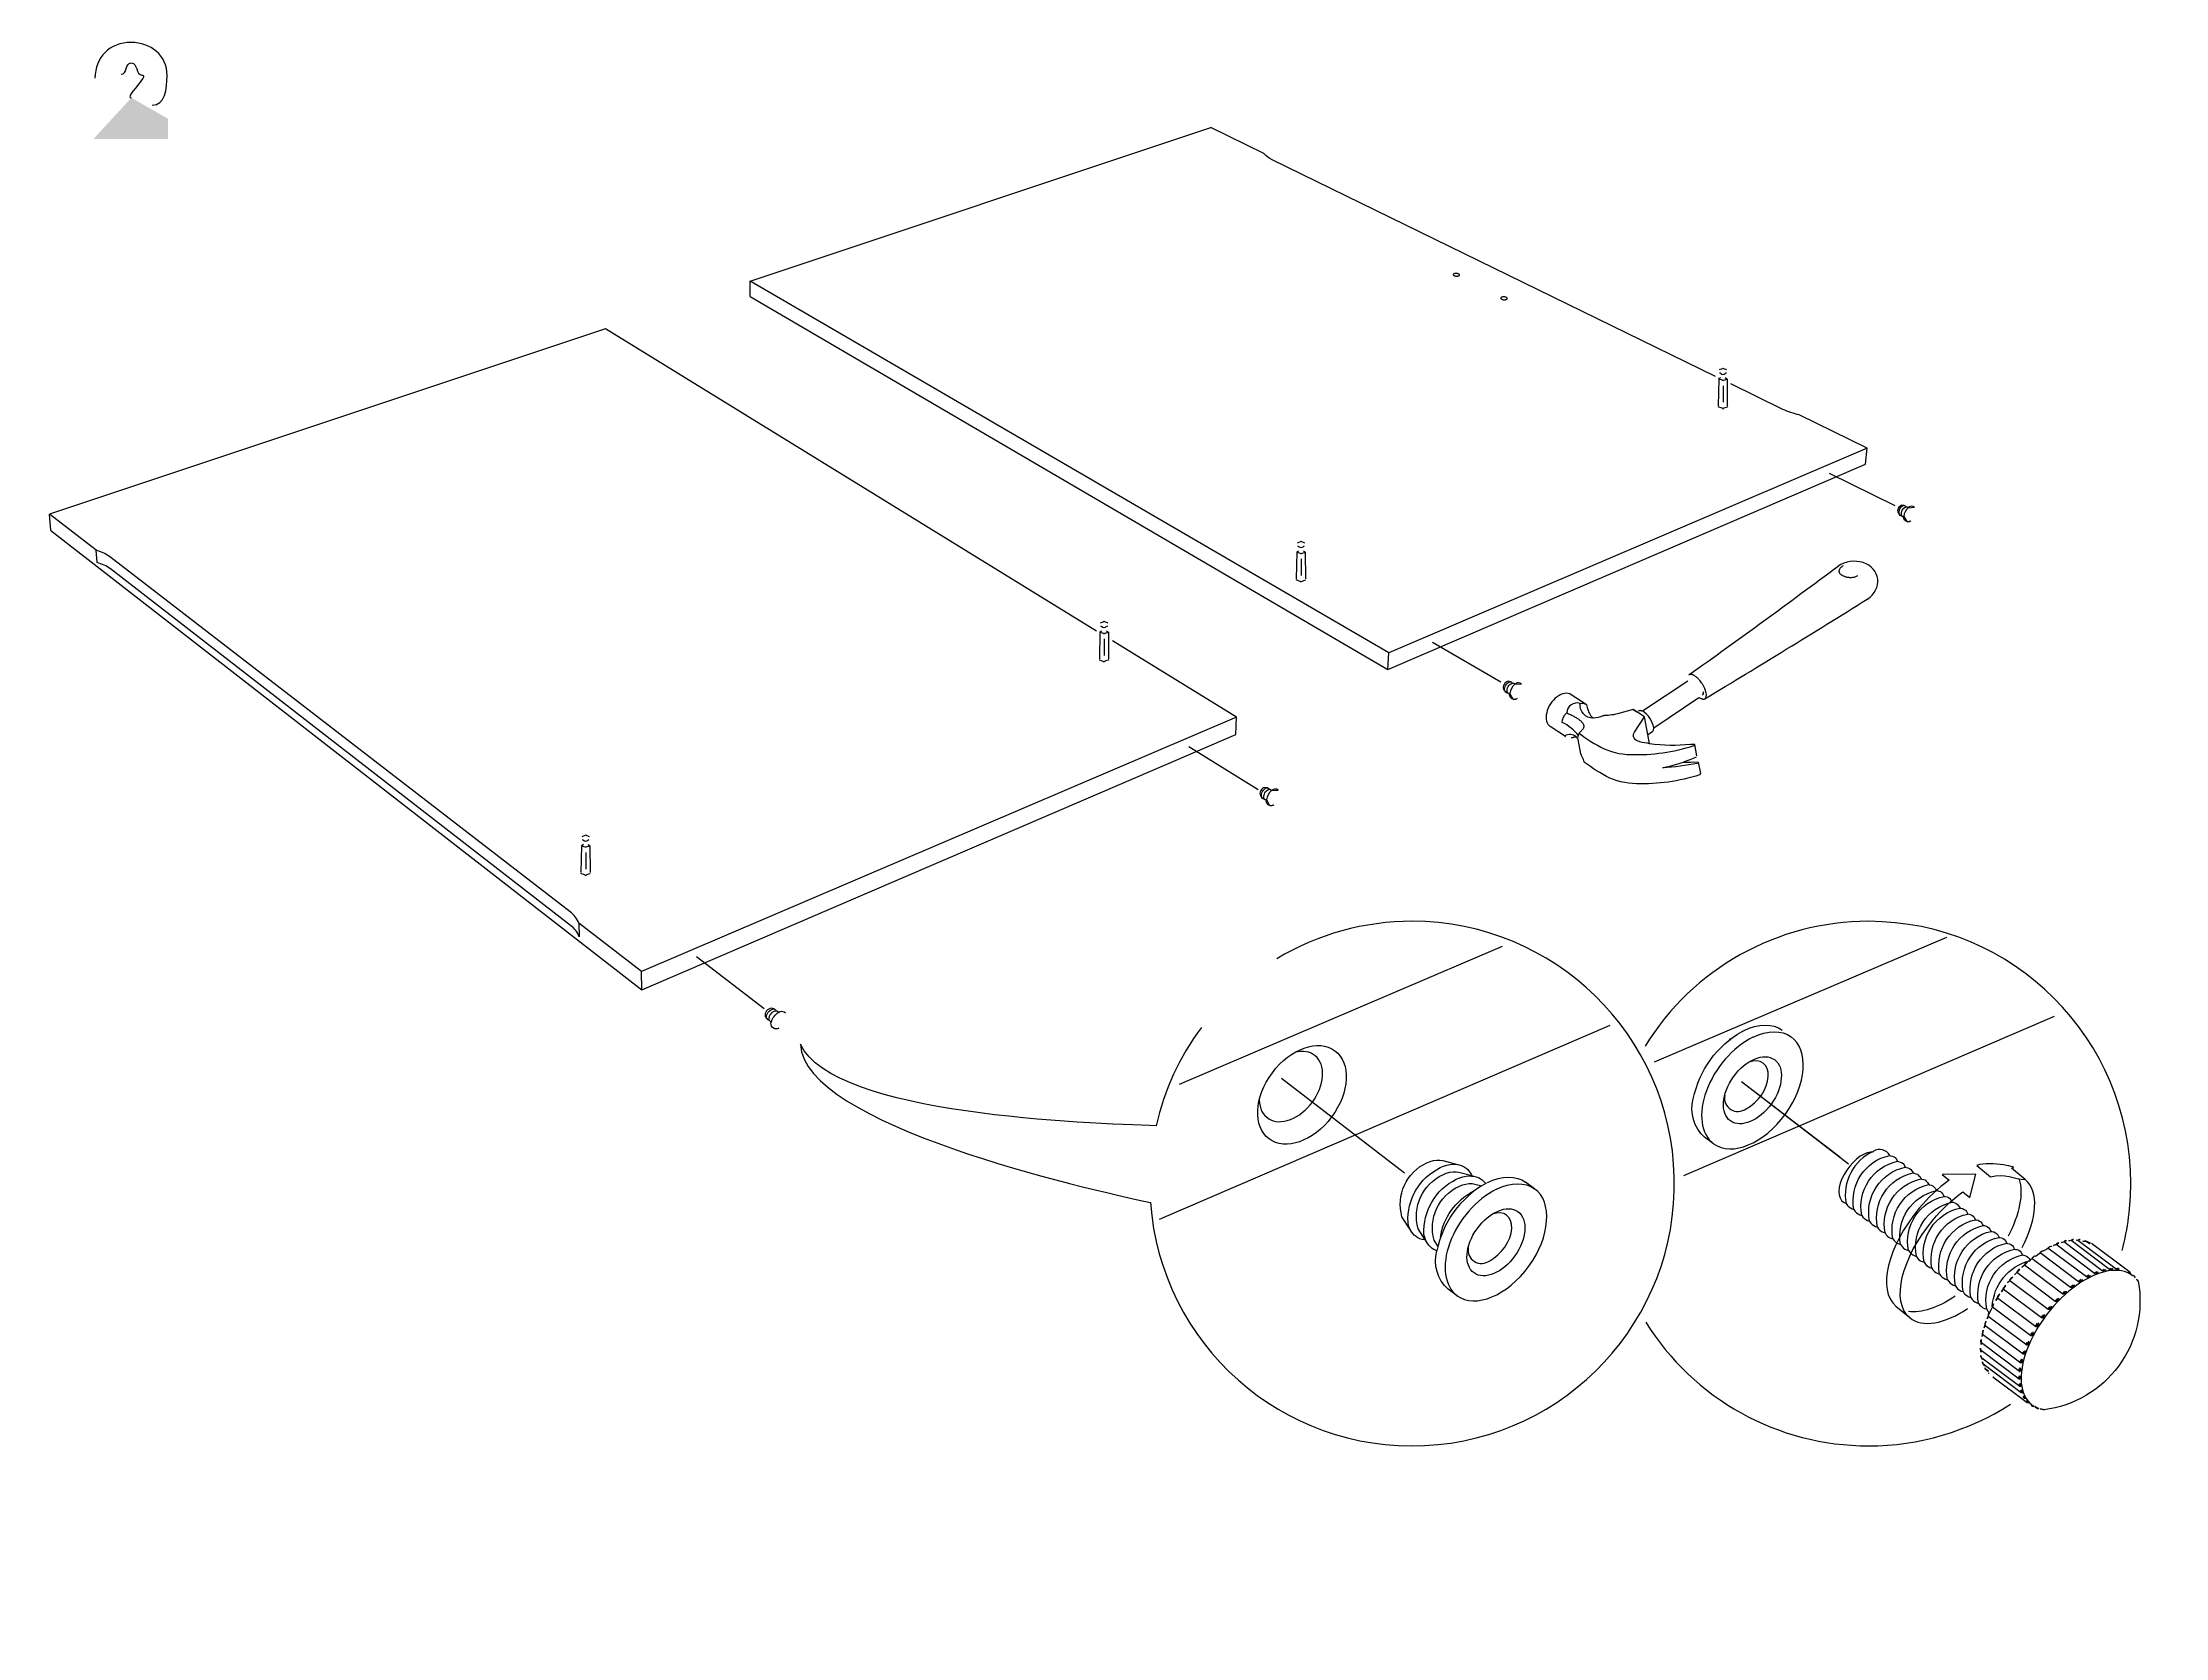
# Model space of a CAD drawing. Header units: metres. Extents: x -27.1 to 47.9, y -10.7 to 6.6.
# Drawn here: x 20.402 to 23.487, y 1.352 to 3.67 of the extents above; entities that cross this region are included whole.
import ezdxf

# ---------------------------------------------------------------- set-up
doc = ezdxf.new("R2010")
doc.units = ezdxf.units.M
doc.header["$MEASUREMENT"] = 0
doc.layers.add('PDF_Working_Num_Penna__255_Num_Penna__255_Num_Penna__255_Num_Penna__255_Num_Penna__255_Num_Penna__255', color=255, linetype='Continuous', lineweight=18)
doc.layers.add('PDF_Working_Num_Penna__7_Num_Penna__7_Num_Penna__7_Num_Penna__7_Num_Penna__7_Num_Penna__7', color=7, linetype='Continuous', lineweight=18)
doc.styles.add('GENERATED_STYLE_1', font='Arial')

msp = doc.modelspace()

# ---------------------------------------------------------------- hatches: boundary and pattern name
at = {"layer": 'PDF_Working_Num_Penna__7_Num_Penna__7_Num_Penna__7_Num_Penna__7_Num_Penna__7_Num_Penna__7', "linetype": 'Continuous', "lineweight": 18}
msp.add_hatch(color=7, dxfattribs=at).paths.add_polyline_path([(20.5307, 3.5899), (20.4755, 3.5299), (20.5841, 3.5299), (20.5841, 3.5596)])

# ---------------------------------------------------------------- linework, layer by layer
at = {"layer": 'PDF_Working_Num_Penna__255_Num_Penna__255_Num_Penna__255_Num_Penna__255_Num_Penna__255_Num_Penna__255', "color": 255, "linetype": 'Continuous', "lineweight": 18, "flags": 128}
for points in [[(23.0939, 2.9971), (22.9984, 3.0438)], [(22.4217, 2.7987), (22.5209, 2.741)], [(22.0673, 2.647), (22.1681, 2.5849)], [(21.4502, 2.2658), (21.3519, 2.3417)], [(22.3808, 2.0272), (22.2023, 2.1649)], [(23.0133, 2.0501), (22.8708, 2.16)], [(23.095, 1.8339), (23.1151, 1.8171)]]:
    msp.add_lwpolyline(points, dxfattribs=at)
msp.add_lwpolyline([(23.1491, 1.9592, -0.061405), (23.1922, 1.9999), (23.2023, 1.9915), (23.2111, 2.0254), (23.1622, 2.0251), (23.1722, 2.0167, 0.06129), (23.129, 1.976)], format="xyb", dxfattribs=at)
at = {"layer": 'PDF_Working_Num_Penna__255_Num_Penna__255_Num_Penna__255_Num_Penna__255_Num_Penna__255_Num_Penna__255', "color": 255, "linetype": 'Continuous', "lineweight": 18}
for points in [[(23.129, 1.976), (23.0826, 1.9206), (23.0674, 1.857), (23.095, 1.8339)], [(23.129, 1.976), (23.0826, 1.9206), (23.0674, 1.857), (23.095, 1.8339)], [(23.1151, 1.8171), (23.0874, 1.8402), (23.1027, 1.9038), (23.1491, 1.9592)], [(23.1151, 1.8171), (23.0874, 1.8402), (23.1027, 1.9038), (23.1491, 1.9592)]]:
    msp.add_open_spline(points, degree=3, dxfattribs=at)
at = {"layer": 'PDF_Working_Num_Penna__7_Num_Penna__7_Num_Penna__7_Num_Penna__7_Num_Penna__7_Num_Penna__7', "color": 7, "linetype": 'Continuous', "lineweight": 18, "flags": 128}
for points in [[(21.4299, 3.3235), (22.0994, 3.5468)], [(22.3579, 2.7835), (21.4299, 3.3235)], [(21.4302, 3.3014), (21.4299, 3.3235)], [(21.2197, 3.2542), (20.4117, 2.9848)], [(21.9332, 2.815), (21.2197, 3.2542)], [(22.8375, 3.1812), (22.8368, 3.1425)], [(22.8499, 3.1812), (22.85, 3.1424)], [(22.8438, 3.1716), (22.8438, 3.1474)], [(23.0532, 3.0809), (22.3579, 2.7835)], [(23.0939, 2.9971), (22.9984, 3.0438)], [(20.4138, 2.961), (20.4117, 2.9848)], [(20.4138, 2.961), (21.2727, 2.2936), (22.1356, 2.6648), (22.1367, 2.6898)], [(22.2243, 2.9296), (22.2237, 2.8909)], [(22.2306, 2.92), (22.2306, 2.8958)], [(22.2367, 2.9296), (22.2368, 2.8908)], [(23.0183, 2.9099), (23.0174, 2.9093), (23.0166, 2.9087), (23.0159, 2.908), (23.0152, 2.9074), (23.0145, 2.9068), (23.014, 2.9062), (23.0135, 2.9055), (23.0131, 2.9049), (23.0128, 2.9043), (23.0126, 2.9037), (23.0124, 2.9032), (23.0123, 2.9026), (23.0123, 2.902), (23.0123, 2.9014), (23.0124, 2.9009), (23.0126, 2.9003), (23.0128, 2.8998), (23.0131, 2.8993), (23.0135, 2.8988), (23.0139, 2.8983), (23.0144, 2.8979), (23.0149, 2.8974), (23.0155, 2.8969), (23.0161, 2.8965), (23.0168, 2.8961), (23.0175, 2.8957), (23.0183, 2.8953), (23.0191, 2.895), (23.0199, 2.8946), (23.0208, 2.8943), (23.0217, 2.894), (23.0226, 2.8938), (23.0236, 2.8935), (23.0246, 2.8933), (23.0257, 2.8932), (23.0267, 2.8931), (23.0278, 2.893), (23.0289, 2.8929), (23.03, 2.8929), (23.0311, 2.893), (23.0323, 2.8931), (23.0334, 2.8933), (23.0346, 2.8935), (23.0357, 2.8938), (23.0368, 2.8942), (23.0378, 2.8947), (23.0388, 2.8952), (23.0398, 2.8957)], [(21.9382, 2.8133), (21.9375, 2.7746)], [(21.9506, 2.8133), (21.9507, 2.7745)], [(21.9444, 2.8037), (21.9444, 2.7795)], [(22.1367, 2.6898), (21.9567, 2.8006)], [(22.3565, 2.759), (22.3579, 2.7835)], [(22.4217, 2.7987), (22.5209, 2.741)], [(22.6449, 2.7081), (22.6231, 2.7225)], [(22.7412, 2.669), (22.7417, 2.6694), (22.7422, 2.67), (22.7425, 2.6707), (22.7428, 2.6715), (22.7429, 2.6724), (22.743, 2.6734), (22.743, 2.6745), (22.8087, 2.7183)], [(22.713, 2.701), (22.6902, 2.6947)], [(22.7344, 2.6645), (22.7295, 2.6901), (22.7184, 2.6974)], [(22.737, 2.6512), (22.7344, 2.6645), (22.7412, 2.669)], [(22.0673, 2.647), (22.1681, 2.5849)], [(22.8048, 2.6316), (22.8003, 2.6297), (22.7957, 2.6279), (22.7911, 2.6262), (22.7865, 2.6246)], [(21.1848, 2.5028), (21.1841, 2.4641)], [(21.1972, 2.5028), (21.1973, 2.464)], [(21.191, 2.4932), (21.191, 2.469)], [(22.0541, 2.1565), (22.5235, 2.3572)], [(22.7443, 2.1888), (23.1688, 2.3703)], [(21.2727, 2.2936), (21.272, 2.32)], [(21.4502, 2.2658), (21.3519, 2.3417)], [(23.3248, 2.2547), (22.7862, 2.023)], [(22.6794, 2.2417), (22.0242, 1.9598)], [(22.8743, 2.2344), (22.882, 2.2376), (22.8897, 2.2402), (22.8973, 2.2416), (22.9048, 2.2423), (22.9116, 2.2418), (22.9181, 2.2405), (22.9242, 2.2382), (22.9296, 2.235)], [(22.8874, 2.2247), (22.8951, 2.2282), (22.903, 2.2305), (22.9106, 2.2322), (22.9179, 2.2326), (22.9247, 2.2322), (22.9312, 2.2308), (22.9373, 2.2285), (22.9427, 2.2254)], [(22.3808, 2.0272), (22.2023, 2.1649)], [(23.0261, 2.0402), (22.8708, 2.16)], [(23.2124, 2.0384), (23.2325, 2.0216)], [(22.5015, 2.0135), (22.5093, 2.0167), (22.5169, 2.0193), (22.5245, 2.0207), (22.5321, 2.0213), (22.5389, 2.0209), (22.5454, 2.0195), (22.5514, 2.0173), (22.5569, 2.014)], [(22.5146, 2.0038), (22.5224, 2.0073), (22.5303, 2.0096), (22.5379, 2.0113), (22.5452, 2.0117), (22.552, 2.0113), (22.5584, 2.0099), (22.5645, 2.0076), (22.5699, 2.0044), (22.5569, 2.014)], [(23.283, 2.0177), (23.2629, 2.0345)], [(23.377, 1.8786), (23.3773, 1.8781), (23.3772, 1.8777), (23.3763, 1.8771), (23.3753, 1.8764), (23.3745, 1.8762), (23.3732, 1.8756), (23.372, 1.8762), (23.316, 1.918)], [(23.3886, 1.8831), (23.3889, 1.8826), (23.3884, 1.8824), (23.3875, 1.8817), (23.3866, 1.8815), (23.3858, 1.8811), (23.3845, 1.881), (23.3837, 1.8815), (23.3277, 1.9233)], [(23.3999, 1.886), (23.3993, 1.8852), (23.3984, 1.885), (23.3976, 1.8847), (23.3968, 1.8849), (23.3955, 1.8848), (23.3948, 1.8853), (23.3388, 1.9271)], [(23.41, 1.887), (23.4095, 1.8867), (23.4086, 1.8864), (23.4083, 1.8865), (23.4075, 1.8866), (23.4062, 1.8869), (23.4054, 1.887), (23.3495, 1.9292)], [(23.4194, 1.8866), (23.4186, 1.8863), (23.4178, 1.8864), (23.417, 1.8866), (23.4162, 1.8871), (23.415, 1.8874), (23.3595, 1.9294)], [(23.4356, 1.8822), (23.4353, 1.8828), (23.435, 1.8833), (23.379, 1.9251)], [(23.3311, 1.8453), (23.3315, 1.8448), (23.3313, 1.8441), (23.3307, 1.8429), (23.3296, 1.8419), (23.3291, 1.8411), (23.3278, 1.8406), (23.3266, 1.8408), (23.2706, 1.8826)], [(23.3422, 1.8557), (23.3425, 1.8552), (23.3428, 1.8543), (23.3417, 1.8533), (23.3408, 1.8527), (23.3397, 1.8516), (23.3384, 1.851), (23.3376, 1.8511), (23.2817, 1.8933)], [(23.3538, 1.8647), (23.3541, 1.8643), (23.354, 1.8638), (23.3534, 1.8627), (23.3524, 1.8617), (23.3514, 1.861), (23.3501, 1.8608), (23.3489, 1.8611), (23.293, 1.9028)], [(23.3655, 1.8725), (23.3659, 1.872), (23.3658, 1.8716), (23.3648, 1.8705), (23.3638, 1.8699), (23.3629, 1.8693), (23.3616, 1.8691), (23.3604, 1.8693), (23.3044, 1.9111)], [(23.3106, 1.8218), (23.311, 1.8213), (23.3113, 1.8209), (23.3106, 1.8193), (23.31, 1.8182), (23.309, 1.8172), (23.308, 1.8165), (23.3068, 1.8167), (23.2509, 1.8585)], [(23.3208, 1.834), (23.3211, 1.8335), (23.321, 1.8327), (23.3203, 1.8316), (23.3193, 1.8305), (23.3187, 1.8294), (23.3174, 1.8289), (23.3162, 1.8291), (23.2605, 1.8708)], [(23.095, 1.8339), (23.1151, 1.8171)], [(23.2939, 1.7963), (23.2942, 1.7955), (23.2945, 1.795), (23.2942, 1.7934), (23.2936, 1.7923), (23.293, 1.7911), (23.292, 1.7905), (23.2912, 1.7907), (23.2353, 1.8324)], [(23.3017, 1.8094), (23.3025, 1.8088), (23.3023, 1.808), (23.3016, 1.8065), (23.301, 1.8054), (23.3004, 1.8043), (23.2994, 1.8036), (23.2983, 1.8038), (23.2426, 1.8455)], [(23.221, 1.7933), (23.2766, 1.7516), (23.2763, 1.7524), (23.2762, 1.7537), (23.2768, 1.7552), (23.278, 1.7567)], [(23.282, 1.7696), (23.2823, 1.7691), (23.2826, 1.7683), (23.2823, 1.7671), (23.2821, 1.7658), (23.2819, 1.7646), (23.2809, 1.764), (23.2801, 1.7642), (23.2242, 1.8059)], [(23.2873, 1.7827), (23.2876, 1.7822), (23.2879, 1.7817), (23.2877, 1.7801), (23.287, 1.779), (23.2868, 1.7778), (23.2859, 1.7772), (23.2851, 1.7773), (23.229, 1.819)], [(23.2187, 1.7697), (23.2739, 1.728), (23.2732, 1.729), (23.2735, 1.7306), (23.2747, 1.7324)], [(23.2192, 1.7812), (23.2744, 1.7395), (23.274, 1.74), (23.2739, 1.7413), (23.2745, 1.7428), (23.2757, 1.7443)], [(23.22, 1.7587), (23.2749, 1.7175), (23.2742, 1.7185), (23.2745, 1.7201), (23.2752, 1.7216)], [(23.2231, 1.749), (23.2769, 1.7084), (23.2767, 1.7093), (23.2764, 1.7106), (23.2772, 1.7122)], [(23.236, 1.7313), (23.2858, 1.694), (23.2855, 1.6949), (23.2854, 1.6965)]]:
    msp.add_lwpolyline(points, dxfattribs=at)
for points in [[(22.8327, 3.1851), (22.1887, 3.5, -0.107809), (22.1765, 3.5091), (22.0994, 3.5468)], [(21.4302, 3.3014), (22.3565, 2.759), (23.0506, 3.0577), (23.0532, 3.0809), (22.9546, 3.129, -0.05511), (22.9309, 3.1371), (22.8552, 3.1741)], [(22.1367, 2.6898), (21.272, 2.32), (21.1809, 2.3904), (21.1816, 2.3707, 0.149536), (21.169, 2.3872), (20.5004, 2.9053, 0.096024), (20.481, 2.9144), (20.4795, 2.9324), (20.4117, 2.9848)], [(21.1809, 2.3904, 0.154255), (21.1683, 2.4069), (20.4989, 2.9233, 0.09581), (20.4795, 2.9324)], [(22.8192, 2.7252), (22.819, 2.7261), (22.8188, 2.727), (22.8185, 2.7279), (22.8182, 2.7288), (22.8179, 2.7298), (22.8175, 2.7307), (22.8171, 2.7317), (22.8167, 2.7326), (22.8163, 2.7335), (22.8158, 2.7344), (22.8154, 2.7352), (22.8149, 2.7361), (22.8144, 2.737), (22.8138, 2.7378), (22.8133, 2.7387), (22.8127, 2.7395), (22.8117, 2.741), (22.8105, 2.7424), (22.8094, 2.7438), (22.8088, 2.7445), (22.8082, 2.7452), (22.8076, 2.7458), (22.807, 2.7464), (22.8063, 2.747), (22.8057, 2.7475), (22.8051, 2.748), (22.8045, 2.7485), (22.8038, 2.749), (22.8032, 2.7495), (22.8025, 2.7499), (22.8019, 2.7503), (22.8012, 2.7507), (22.8006, 2.751), (22.8, 2.7513), (22.7994, 2.7515), (22.7988, 2.7517), (22.7982, 2.7518), (22.7977, 2.752), (22.7971, 2.752), (22.7965, 2.752), (22.796, 2.752), (22.7955, 2.7519), (22.7951, 2.7518), (22.7946, 2.7516), (22.7942, 2.7514, 0.005275), (23.0109, 2.9092), (23.0111, 2.9093)], [(22.8146, 2.716), (22.8152, 2.716), (22.8157, 2.716), (22.8161, 2.7161), (22.8166, 2.7162), (22.817, 2.7164), (22.8174, 2.7166, 0.00404), (23.0534, 2.8613), (23.0536, 2.8614), (23.054, 2.8617), (23.0545, 2.8621)], [(22.743, 2.6745, 0.213305), (22.7268, 2.6988), (22.7925, 2.7426)], [(22.6337, 2.6633, 0.101375), (22.6101, 2.6823, -0.205257), (22.6166, 2.696)], [(22.6361, 2.7099, 0.484241), (22.6166, 2.696), (22.618, 2.6954), (22.6193, 2.6948), (22.6207, 2.6942), (22.622, 2.6936), (22.6233, 2.693), (22.6245, 2.6924), (22.6258, 2.6918), (22.627, 2.6911), (22.6281, 2.6905), (22.6291, 2.6899), (22.6302, 2.6893), (22.6312, 2.6886), (22.6322, 2.688), (22.6331, 2.6874), (22.634, 2.6867), (22.6348, 2.6861), (22.6355, 2.6855), (22.6362, 2.6849), (22.6369, 2.6844), (22.6375, 2.6838), (22.6381, 2.6832), (22.6386, 2.6826), (22.6391, 2.6821), (22.6395, 2.6815), (22.6399, 2.6809), (22.6402, 2.6804), (22.6405, 2.6799), (22.6408, 2.6793), (22.641, 2.6788), (22.6412, 2.6782), (22.6413, 2.6777), (22.6414, 2.6772), (22.6414, 2.6767), (22.6414, 2.6761), (22.6414, 2.6756), (22.6413, 2.6751), (22.6411, 2.6746), (22.641, 2.674), (22.6405, 2.673), (22.6401, 2.6725), (22.6398, 2.6719), (22.6393, 2.6713), (22.6388, 2.6708), (22.6383, 2.6703), (22.6377, 2.6697), (22.6371, 2.6691), (22.6364, 2.6686), (22.6355, 2.6676), (22.6345, 2.6666)], [(22.6902, 2.6947), (22.6875, 2.694), (22.6849, 2.6934), (22.6822, 2.693), (22.6795, 2.6926), (22.6769, 2.6923), (22.6742, 2.6921), (22.6715, 2.692), (22.6711, 2.692), (22.6708, 2.6919), (22.6704, 2.6918), (22.67, 2.6918), (22.6695, 2.6917), (22.6689, 2.6917, -0.09261), (22.6554, 2.6883)], [(22.8059, 2.6338), (22.8027, 2.6503), (22.7966, 2.6502, -0.067188), (22.737, 2.6512), (22.7334, 2.6518), (22.73, 2.6524), (22.7265, 2.6531), (22.7231, 2.6539), (22.7217, 2.6543), (22.7203, 2.6548), (22.719, 2.6554), (22.7179, 2.6561), (22.7168, 2.6568), (22.7159, 2.6576), (22.7152, 2.6586), (22.7146, 2.6595), (22.7141, 2.6605), (22.7138, 2.6616), (22.7136, 2.6627), (22.7136, 2.6638), (22.7138, 2.6649), (22.7141, 2.666), (22.7146, 2.6671), (22.7153, 2.6682), (22.7295, 2.6901)], [(22.8077, 2.6243), (22.8065, 2.6227, -0.040933), (22.7564, 2.6163), (22.7614, 2.6174), (22.7665, 2.6187), (22.7715, 2.62), (22.7765, 2.6214), (22.7815, 2.623), (22.7865, 2.6246), (22.7915, 2.6245), (22.7965, 2.6246), (22.8015, 2.6247), (22.8077, 2.6243), (22.8109, 2.6078), (22.8097, 2.6059, -0.085132), (22.7178, 2.593, -0.115483), (22.6742, 2.6038), (22.6694, 2.6065), (22.6647, 2.6092), (22.66, 2.612), (22.6555, 2.6149), (22.6511, 2.6179), (22.6469, 2.621), (22.6427, 2.6241), (22.6417, 2.6263), (22.6408, 2.6283), (22.64, 2.6302), (22.6392, 2.632), (22.6383, 2.6341), (22.6372, 2.6363), (22.6332, 2.6576), (22.6327, 2.6583), (22.6322, 2.6589), (22.6318, 2.6595), (22.6313, 2.66), (22.6308, 2.6606), (22.6302, 2.6612, 0.318412), (22.6139, 2.6625), (22.6141, 2.6623), (22.6142, 2.6622), (22.6144, 2.662), (22.6146, 2.6619), (22.6148, 2.6618), (22.5927, 2.6763)], [(22.6327, 2.6601), (22.6331, 2.6612), (22.6334, 2.6623), (22.6337, 2.6632), (22.634, 2.6642), (22.6343, 2.6654), (22.6346, 2.6666), (22.6387, 2.6635), (22.643, 2.6604), (22.6474, 2.6574), (22.6519, 2.6545), (22.6565, 2.6517), (22.6613, 2.6489), (22.6661, 2.6463, 0.115047), (22.7096, 2.6355, 0.085136), (22.8016, 2.6484), (22.8027, 2.6503)], [(22.0117, 1.9846, 2.296846), (22.3919, 2.3931, 0.136826), (22.1955, 2.3388)], [(23.4238, 1.9147, 0.064536), (23.4363, 2.012, 0.414199), (23.0552, 2.3931, 0.26075), (22.7304, 2.2116)], [(21.4541, 2.2519, 0.301312), (21.4572, 2.25), (21.4577, 2.2492), (21.4577, 2.2494), (21.4575, 2.2498), (21.4574, 2.2502, -0.356588), (21.4671, 2.2631), (21.4676, 2.2632), (21.4681, 2.2631), (21.4686, 2.263), (21.469, 2.2628), (21.4694, 2.2627), (21.4697, 2.2624), (21.4701, 2.2621), (21.4703, 2.2618), (21.4706, 2.2613), (21.4708, 2.2608), (21.471, 2.2607, -0.283151), (21.4795, 2.2616), (21.4815, 2.26)], [(21.4647, 2.2375), (21.4626, 2.239, -0.310692), (21.4608, 2.2474), (21.461, 2.2472, -0.182021), (21.471, 2.2607)], [(22.8301, 2.0697), (22.817, 2.0793, -0.285566), (22.8006, 2.1351, -0.217091), (22.8716, 2.2331), (22.873, 2.2339), (22.8743, 2.2344)], [(22.389, 1.9451), (22.3772, 1.9637, -0.368332), (22.4132, 2.0421), (22.4184, 2.0442), (22.4231, 2.0454), (22.4279, 2.0461), (22.4323, 2.0461), (22.4366, 2.0455), (22.4577, 2.0396)], [(22.4125, 1.9281), (22.4111, 1.9301), (22.4102, 1.9302), (22.4065, 1.9307), (22.4034, 1.9318), (22.4004, 1.9333), (22.3977, 1.935), (22.3951, 1.9371), (22.3931, 1.9394), (22.3905, 1.9427), (22.389, 1.9451), (22.3885, 1.9463), (22.3869, 1.9505), (22.386, 1.9552, -0.298562), (22.4328, 2.0351), (22.4376, 2.0373), (22.4424, 2.0388), (22.4471, 2.0397), (22.4509, 2.0401), (22.4547, 2.0401), (22.4577, 2.0396), (22.4584, 2.0396), (22.4617, 2.0387), (22.4648, 2.0375), (22.4678, 2.0361), (22.4705, 2.0344), (22.4728, 2.0323), (22.4754, 2.029), (22.4777, 2.0254), (22.4788, 2.0235)], [(23.0542, 2.057), (23.058, 2.0579), (23.0619, 2.0585), (23.0624, 2.0588, 0.34832), (23.0227, 1.9829), (23.0247, 1.9802), (23.0264, 1.9782), (23.0289, 1.9765), (23.0312, 1.9752), (23.034, 1.9744), (23.0359, 1.9714), (23.0376, 1.9695), (23.0402, 1.9678), (23.0424, 1.9665), (23.0456, 1.9655), (23.0471, 1.9631), (23.0493, 1.9611), (23.0514, 1.9595), (23.0537, 1.9582), (23.0568, 1.9572), (23.0584, 1.9545), (23.0605, 1.9525), (23.0627, 1.9508), (23.0653, 1.9495), (23.0681, 1.9485), (23.0697, 1.9462), (23.0718, 1.9441), (23.074, 1.9425), (23.0766, 1.9412), (23.0794, 1.9402), (23.0809, 1.9374), (23.083, 1.9354), (23.0853, 1.9338), (23.0878, 1.9324), (23.0906, 1.9316), (23.0926, 1.9291), (23.0943, 1.9271), (23.0965, 1.9255), (23.0992, 1.9242), (23.1019, 1.9232), (23.1039, 1.9205), (23.1055, 1.9184), (23.1081, 1.9168), (23.1104, 1.9155), (23.1131, 1.9145), (23.1151, 1.9121), (23.1168, 1.9101), (23.1194, 1.9085), (23.1216, 1.9072), (23.1248, 1.9062), (23.1264, 1.9034), (23.1284, 1.9013), (23.1306, 1.8998), (23.1333, 1.8985), (23.136, 1.8975), (23.1376, 1.8951), (23.1397, 1.8931), (23.1419, 1.8914), (23.1445, 1.8901), (23.1473, 1.8892), (23.1489, 1.8865), (23.1509, 1.8844), (23.1531, 1.8827), (23.1558, 1.8814), (23.1585, 1.8805), (23.1605, 1.878), (23.1622, 1.8761), (23.1648, 1.8744), (23.1671, 1.8731), (23.1698, 1.8722), (23.1718, 1.8695), (23.1739, 1.8673), (23.1761, 1.8657), (23.1783, 1.8644), (23.1814, 1.8634), (23.183, 1.8607), (23.1851, 1.8586), (23.1872, 1.857), (23.19, 1.8557), (23.1927, 1.8552), (23.1943, 1.8524), (23.1964, 1.8503), (23.1985, 1.8487), (23.2012, 1.8474), (23.204, 1.8465), (23.2059, 1.8436), (23.2076, 1.8417), (23.2098, 1.84), (23.2124, 1.8387), (23.2151, 1.8378), (23.2172, 1.8354), (23.2193, 1.8334), (23.2215, 1.8316), (23.2237, 1.8304), (23.2269, 1.8295), (23.2284, 1.8266), (23.2308, 1.8242), (23.2313, 1.8245), (23.2314, 1.8249), (23.2333, 1.8286), (23.2353, 1.8324), (23.235, 1.8333, -0.322807), (23.2891, 1.8999)], [(23.034, 1.9744, -0.406437), (23.0861, 2.0528), (23.0873, 2.0525), (23.0901, 2.052), (23.0919, 2.0509), (23.0938, 2.0497), (23.0955, 2.0477), (23.0974, 2.0444)], [(23.0456, 1.9655, -0.410816), (23.0974, 2.0444), (23.0986, 2.0442), (23.1013, 2.0433), (23.1032, 2.0426), (23.1054, 2.0409), (23.1068, 2.0394), (23.1086, 2.0358)], [(22.4111, 1.9301), (22.4007, 1.9464, -0.367993), (22.4367, 2.0248), (22.4415, 2.027), (22.4467, 2.0285), (22.4514, 2.0291), (22.4558, 2.0291), (22.4598, 2.0286), (22.4788, 2.0235), (22.4809, 2.0227)], [(22.4293, 1.921), (22.4239, 1.9295, -0.367967), (22.4599, 2.0079), (22.4651, 2.0101), (22.4698, 2.0113), (22.4746, 2.0122), (22.479, 2.0123), (22.4833, 2.0113), (22.4931, 2.0087)], [(23.0568, 1.9572, -0.410457), (23.1086, 2.0358), (23.1102, 2.0355), (23.1125, 2.035), (23.1148, 2.0338), (23.1167, 2.0326), (23.118, 2.0307), (23.1199, 2.0275)], [(23.0681, 1.9485, -0.411233), (23.1199, 2.0275), (23.1215, 2.0272), (23.1238, 2.0263), (23.1262, 2.0255), (23.1279, 2.0239), (23.1297, 2.0224), (23.1315, 2.0188)], [(23.0794, 1.9402, -0.40894), (23.1315, 2.0188), (23.1327, 2.0185), (23.1352, 2.0181), (23.1375, 2.0173), (23.1392, 2.0156), (23.1409, 2.0137), (23.1428, 2.0105)], [(23.0906, 1.9316, -0.406997), (23.1428, 2.0105), (23.144, 2.0102), (23.1464, 2.0098), (23.1486, 2.0086), (23.1504, 2.0069), (23.1522, 2.0054), (23.154, 2.0017)], [(23.1491, 1.9592, -0.061405), (23.1922, 1.9999), (23.2023, 1.9915), (23.2111, 2.0254), (23.1622, 2.0251), (23.1722, 2.0167, 0.06129), (23.129, 1.976)], [(22.433, 1.9336, -0.237571), (22.4807, 2.0009), (22.4813, 2.0012), (22.4823, 2.0014)], [(23.1019, 1.9233, -0.410636), (23.154, 2.0017), (23.1553, 2.0019), (23.1576, 2.001), (23.16, 2.0003), (23.1617, 1.9986), (23.1634, 1.9967), (23.1653, 1.9934)], [(23.1131, 1.9145, -0.4065), (23.1653, 1.9934), (23.1665, 1.9932), (23.1693, 1.9927), (23.1712, 1.9915), (23.1734, 1.9903), (23.1747, 1.9884), (23.1765, 1.9848)], [(23.1248, 1.9062, -0.413877), (23.1765, 1.9848), (23.1782, 1.9848), (23.1806, 1.984), (23.1828, 1.9832), (23.1846, 1.9816), (23.1859, 1.9797), (23.1882, 1.9764)], [(23.136, 1.8975, -0.406359), (23.1882, 1.9764), (23.1894, 1.9762), (23.1918, 1.9757), (23.1941, 1.9745), (23.196, 1.9734), (23.1976, 1.9713), (23.1994, 1.9677)], [(23.1473, 1.8892, -0.406965), (23.1994, 1.9677), (23.2007, 1.9679), (23.203, 1.967), (23.2054, 1.9662), (23.2071, 1.9646), (23.2089, 1.9627), (23.2108, 1.9594)], [(23.1585, 1.8805, -0.406274), (23.2108, 1.9594), (23.2119, 1.9592), (23.2147, 1.9587), (23.2166, 1.9575), (23.2184, 1.9563), (23.2201, 1.9544), (23.2219, 1.9508)], [(23.1698, 1.8722, -0.405903), (23.2219, 1.9508), (23.2236, 1.9508), (23.226, 1.95), (23.2283, 1.9492), (23.23, 1.9476), (23.2314, 1.9457), (23.2332, 1.9425)], [(22.4574, 1.8488), (22.4443, 1.8584, -0.285572), (22.4279, 1.9142)], [(23.1814, 1.8635, -0.40185), (23.2332, 1.9425), (23.2349, 1.9422), (23.2373, 1.9417), (23.2395, 1.9405), (23.2414, 1.9393), (23.2431, 1.9373), (23.2449, 1.9337)], [(23.1927, 1.8552, -0.405879), (23.2449, 1.9337), (23.2462, 1.9338), (23.2484, 1.933), (23.2508, 1.9322), (23.2526, 1.9306), (23.2543, 1.9286), (23.2562, 1.9254)], [(23.204, 1.8465, -0.406934), (23.2562, 1.9254), (23.2573, 1.9251), (23.2601, 1.9246), (23.262, 1.9234), (23.2642, 1.9218), (23.2656, 1.9203), (23.2673, 1.9166)], [(23.2151, 1.8378, -0.405082), (23.2673, 1.9166), (23.2689, 1.9163), (23.2714, 1.9159), (23.2737, 1.9151), (23.2755, 1.9135), (23.2768, 1.9116), (23.2791, 1.9083)], [(23.2269, 1.8295, -0.406425), (23.2791, 1.9083), (23.2803, 1.9081), (23.2826, 1.9072), (23.2849, 1.9064), (23.2867, 1.9049), (23.2885, 1.9033), (23.2901, 1.9005), (23.2915, 1.9019), (23.293, 1.9028), (23.2937, 1.9043), (23.2952, 1.9058), (23.2966, 1.9067), (23.2978, 1.9065), (23.3011, 1.9088), (23.3044, 1.9111), (23.3056, 1.9129), (23.307, 1.9139), (23.3083, 1.9145), (23.3095, 1.9143), (23.3128, 1.9161), (23.316, 1.918), (23.3172, 1.9195), (23.3185, 1.9204), (23.3199, 1.921), (23.3211, 1.9208), (23.321, 1.9204)], [(23.4473, 1.8694), (23.4473, 1.8697), (23.447, 1.8703), (23.4471, 1.8707), (23.4468, 1.8711), (23.4465, 1.8716), (23.4446, 1.8727), (23.446, 1.8713), (23.4472, 1.8694, -0.430033), (23.3103, 1.6833)], [(22.7314, 1.8106, 0.259398), (23.0552, 1.6308, 0.144736), (23.2616, 1.6915)]]:
    msp.add_lwpolyline(points, format="xyb", dxfattribs=at)
for points in [[(22.4596, 3.334), (22.459, 3.3342), (22.4583, 3.3344), (22.4576, 3.3346), (22.4568, 3.3347), (22.456, 3.3347), (22.4552, 3.3347), (22.4544, 3.3347), (22.4537, 3.3345), (22.4531, 3.3343), (22.4526, 3.3341), (22.4522, 3.3338), (22.4519, 3.3335), (22.4517, 3.3332), (22.4517, 3.3329), (22.4518, 3.3325), (22.4521, 3.3321), (22.4525, 3.3318), (22.453, 3.3315), (22.4536, 3.3313), (22.4543, 3.3311), (22.455, 3.3309), (22.4559, 3.3308), (22.4566, 3.3308), (22.4575, 3.3308), (22.4582, 3.3309), (22.4589, 3.331), (22.4596, 3.3312), (22.4601, 3.3314), (22.4605, 3.3317), (22.4608, 3.332), (22.4609, 3.3323), (22.4609, 3.3327), (22.4608, 3.333), (22.4605, 3.3334), (22.4602, 3.3337)], [(22.5289, 3.2998), (22.5282, 3.3001), (22.5275, 3.3003), (22.5268, 3.3005), (22.5259, 3.3006), (22.5252, 3.3006), (22.5244, 3.3006), (22.5236, 3.3005), (22.5229, 3.3004), (22.5223, 3.3002), (22.5217, 3.3), (22.5213, 3.2996), (22.521, 3.2993), (22.5209, 3.299), (22.5209, 3.2986), (22.521, 3.2983), (22.5213, 3.2979), (22.5217, 3.2976), (22.5222, 3.2973), (22.5228, 3.297), (22.5235, 3.2968), (22.5243, 3.2966), (22.5251, 3.2965), (22.5259, 3.2965), (22.5267, 3.2965), (22.5275, 3.2966), (22.5282, 3.2967), (22.5288, 3.2969), (22.5293, 3.2972), (22.5297, 3.2974), (22.53, 3.2977), (22.5302, 3.2981), (22.5302, 3.2985), (22.53, 3.2988), (22.5298, 3.2992), (22.5294, 3.2995)], [(23.1167, 2.9751), (23.116, 2.9746), (23.1152, 2.9742), (23.1144, 2.9739), (23.1137, 2.9737), (23.1129, 2.9737), (23.1123, 2.9737), (23.1116, 2.9738)], [(22.5447, 2.7168), (22.5438, 2.7163), (22.543, 2.7159), (22.5421, 2.7156), (22.5413, 2.7155), (22.5405, 2.7154), (22.5398, 2.7154), (22.539, 2.7156)], [(22.8146, 2.716), (22.8137, 2.7161), (22.8128, 2.7163), (22.8119, 2.7166), (22.811, 2.717), (22.8099, 2.7176), (22.8093, 2.718), (22.8087, 2.7183)], [(22.8139, 2.7218), (22.8144, 2.7222), (22.8148, 2.7228), (22.8151, 2.7234), (22.8153, 2.7241), (22.8154, 2.7249), (22.8154, 2.7258), (22.8153, 2.7268)], [(22.713, 2.701), (22.7184, 2.6974)], [(22.721, 2.6992), (22.7216, 2.6995), (22.7223, 2.6997), (22.7231, 2.6998), (22.7239, 2.6997), (22.7248, 2.6995), (22.7258, 2.6992)], [(22.1911, 2.5624), (22.1903, 2.5619), (22.1894, 2.5615), (22.1885, 2.5612), (22.1878, 2.5611), (22.187, 2.561), (22.1862, 2.561), (22.1855, 2.5612)], [(21.4717, 2.2376), (21.4706, 2.2372), (21.4697, 2.2369), (21.4687, 2.2367), (21.4678, 2.2366), (21.4669, 2.2367), (21.4661, 2.2368), (21.4653, 2.2371)], [(22.8534, 2.2218), (22.854, 2.2221)], [(22.1699, 2.1332), (22.1699, 2.1338)], [(23.3319, 1.9254), (23.3311, 1.9259), (23.3298, 1.9254), (23.3289, 1.9248), (23.3277, 1.9233), (23.3242, 1.922)], [(23.3428, 1.9288), (23.3417, 1.929), (23.3403, 1.9285), (23.3388, 1.927), (23.3358, 1.9264)], [(23.3531, 1.9306), (23.3523, 1.9308), (23.351, 1.9303), (23.3495, 1.9292), (23.3465, 1.9285)], [(23.3626, 1.9305), (23.3618, 1.9307), (23.3605, 1.93), (23.3595, 1.9294), (23.357, 1.9295)], [(23.3713, 1.9284), (23.3705, 1.9286), (23.3692, 1.9284), (23.3683, 1.9278), (23.3668, 1.9281)], [(23.3713, 1.9284), (23.3764, 1.9247), (23.3778, 1.9253)], [(23.2751, 1.8871), (23.2739, 1.8869), (23.2725, 1.886), (23.2713, 1.8841), (23.2706, 1.8826), (23.2675, 1.8794)], [(23.2862, 1.8975), (23.2849, 1.8974), (23.2834, 1.8963), (23.2824, 1.8949), (23.2817, 1.8933), (23.2782, 1.8902)], [(23.2901, 1.9005), (23.2881, 1.8991)], [(23.3837, 1.8815), (23.3848, 1.8826), (23.3858, 1.8836), (23.3871, 1.8838)], [(23.3878, 1.8837), (23.3882, 1.8836), (23.3882, 1.8832)], [(23.3948, 1.8853), (23.3963, 1.8867), (23.3977, 1.8872)], [(23.3988, 1.887), (23.3992, 1.887), (23.3992, 1.8866), (23.3996, 1.8865), (23.3995, 1.8861)], [(23.4055, 1.887), (23.4065, 1.8885), (23.4079, 1.8887)], [(23.409, 1.8885), (23.4094, 1.8884), (23.4098, 1.8879), (23.4101, 1.8874)], [(23.415, 1.8874), (23.4164, 1.8883), (23.4178, 1.8888)], [(23.4185, 1.8883), (23.4189, 1.8882), (23.4192, 1.8878), (23.4192, 1.8874), (23.4194, 1.8869)], [(23.432, 1.8829), (23.4338, 1.8835)], [(23.4356, 1.8822), (23.4355, 1.8819), (23.4358, 1.8814), (23.4358, 1.881)], [(23.2547, 1.864), (23.2533, 1.863), (23.2522, 1.8616), (23.2511, 1.8601), (23.2509, 1.8585), (23.2485, 1.8548)], [(23.2648, 1.8761), (23.2634, 1.8752), (23.262, 1.8742), (23.2608, 1.8724), (23.2605, 1.8708), (23.2574, 1.8676)], [(23.3376, 1.8511), (23.3384, 1.8531), (23.3395, 1.8545), (23.3409, 1.8555)], [(23.3489, 1.8611), (23.3496, 1.8626), (23.3511, 1.864), (23.3525, 1.8645)], [(23.3604, 1.8693), (23.3615, 1.8707), (23.363, 1.8722), (23.3643, 1.8727)], [(23.372, 1.8762), (23.3731, 1.8777), (23.3745, 1.8786), (23.3758, 1.8789)], [(23.439, 1.8779), (23.4403, 1.8785)], [(23.4423, 1.8757), (23.4424, 1.8765), (23.442, 1.8769), (23.4421, 1.8773), (23.4417, 1.8774), (23.4414, 1.8779), (23.4411, 1.8784)], [(23.4422, 1.8753), (23.4426, 1.8752)], [(23.4452, 1.8719), (23.4461, 1.8717)], [(23.2308, 1.8242), (23.2298, 1.823), (23.2291, 1.8216), (23.2289, 1.8204), (23.229, 1.819), (23.2275, 1.8152)], [(23.2353, 1.8324), (23.2351, 1.8337), (23.2358, 1.8352), (23.2369, 1.8371)], [(23.2462, 1.8511), (23.2447, 1.8501), (23.2432, 1.8487), (23.2426, 1.8472), (23.2426, 1.8455), (23.2403, 1.8418)], [(23.3068, 1.8167), (23.3072, 1.8183), (23.3082, 1.8197), (23.3094, 1.8212)], [(23.3162, 1.8291), (23.3168, 1.8306), (23.318, 1.8321), (23.319, 1.8335)], [(23.3266, 1.8408), (23.3273, 1.8423), (23.3284, 1.8437), (23.3298, 1.8448)], [(23.2224, 1.7988), (23.2209, 1.7974), (23.2207, 1.7958), (23.2204, 1.7942), (23.221, 1.7933), (23.2203, 1.7896)], [(23.226, 1.8118), (23.225, 1.8103), (23.2242, 1.8084), (23.224, 1.8072), (23.2242, 1.8059), (23.2231, 1.8024)], [(23.2912, 1.7907), (23.2911, 1.7919), (23.2914, 1.7935), (23.2925, 1.7949)], [(23.2983, 1.8038), (23.2985, 1.805), (23.2992, 1.8069), (23.3003, 1.8084)], [(23.218, 1.7702), (23.2177, 1.7711), (23.2177, 1.7728)], [(23.218, 1.7702), (23.2187, 1.7697), (23.2189, 1.7667)], [(23.2188, 1.7812), (23.2182, 1.7823), (23.2184, 1.7834), (23.2187, 1.7851)], [(23.2189, 1.7597), (23.2183, 1.7607), (23.2185, 1.7623)], [(23.2188, 1.7812), (23.2192, 1.7812), (23.219, 1.778)], [(23.2189, 1.7597), (23.22, 1.7587), (23.2208, 1.7564)], [(23.2801, 1.7642), (23.2795, 1.765), (23.2798, 1.7667), (23.2809, 1.7681)], [(23.2851, 1.7774), (23.2844, 1.7782), (23.2851, 1.7798), (23.2859, 1.7817)], [(23.2214, 1.7506), (23.2207, 1.7515), (23.221, 1.7527)], [(23.2214, 1.7506), (23.2231, 1.749), (23.2241, 1.7472)], [(23.2248, 1.7426), (23.2246, 1.7434), (23.2243, 1.7442)], [(23.2248, 1.7426), (23.2292, 1.7393), (23.2296, 1.7392)], [(23.2303, 1.7361), (23.2296, 1.737)], [(23.2368, 1.7308), (23.2364, 1.7313)], [(23.275, 1.7274), (23.2747, 1.7275), (23.2743, 1.728)], [(23.2755, 1.7389), (23.2751, 1.739), (23.2747, 1.739)], [(23.2747, 1.7324), (23.2754, 1.7315), (23.2755, 1.7303), (23.2758, 1.7293), (23.2756, 1.7285), (23.2755, 1.7277)], [(23.2757, 1.7443), (23.2763, 1.7433), (23.2765, 1.742), (23.2763, 1.7409), (23.2761, 1.7401), (23.276, 1.7392)], [(23.2769, 1.7511), (23.277, 1.7515)], [(23.278, 1.7567), (23.2787, 1.7561), (23.2786, 1.7557), (23.2787, 1.7541), (23.2785, 1.7528), (23.2783, 1.752), (23.2778, 1.7513)], [(23.2752, 1.7216), (23.2758, 1.7207), (23.2765, 1.7197), (23.2763, 1.7189), (23.2767, 1.7185), (23.2765, 1.7176)], [(23.2765, 1.7173), (23.2761, 1.7173), (23.2756, 1.7174), (23.2752, 1.7175)], [(23.2772, 1.7122), (23.2778, 1.7112), (23.2785, 1.7102), (23.2788, 1.7098), (23.279, 1.7089), (23.2794, 1.7085)], [(23.2793, 1.708), (23.2788, 1.708), (23.2784, 1.7078), (23.2781, 1.7078), (23.2776, 1.7083), (23.2773, 1.7083)], [(23.2809, 1.7007), (23.2805, 1.7012), (23.2803, 1.7024)], [(23.2805, 1.7036), (23.2816, 1.7026), (23.2823, 1.7021), (23.2827, 1.7017), (23.2829, 1.7008)], [(23.2832, 1.7002), (23.2828, 1.6999), (23.2823, 1.7), (23.282, 1.7), (23.2815, 1.7001), (23.2811, 1.7002)], [(23.2854, 1.6965), (23.2866, 1.6959), (23.2873, 1.6954), (23.2876, 1.6949), (23.2883, 1.6944)], [(23.2887, 1.6939), (23.2882, 1.6936), (23.2878, 1.6937), (23.2873, 1.6933), (23.2869, 1.6934), (23.2865, 1.6935), (23.2862, 1.6939)], [(23.2923, 1.6891), (23.2917, 1.69)], [(23.2952, 1.6886), (23.2947, 1.6887), (23.2943, 1.6883), (23.2935, 1.6885), (23.2931, 1.6885), (23.2927, 1.6886)], [(23.2971, 1.6878), (23.2963, 1.688)], [(23.2971, 1.6878), (23.3, 1.6856), (23.2996, 1.6861)], [(23.3023, 1.6851), (23.3015, 1.6849), (23.3011, 1.685), (23.3003, 1.6851)], [(23.3028, 1.685), (23.3004, 1.6859)], [(23.3091, 1.6835), (23.3048, 1.6847)], [(23.3091, 1.6835), (23.3095, 1.6834), (23.3099, 1.6833), (23.3103, 1.6833)]]:
    msp.add_lwpolyline(points, close=True, dxfattribs=at)
for points in [[(23.1068, 2.9975), (23.1038, 2.9978, 0.454756), (23.0981, 2.9866), (23.1002, 2.9845), (23.1, 2.9846), (23.0999, 2.9849), (23.0997, 2.9853, -0.35095), (23.1059, 2.9974), (23.1064, 2.9975), (23.1067, 2.9975), (23.1072, 2.9975), (23.1076, 2.9974), (23.1079, 2.9973), (23.1082, 2.9971), (23.1085, 2.9969), (23.1088, 2.9967), (23.1091, 2.9963)], [(23.1002, 2.9845, 0.302327), (23.103, 2.9834), (23.1036, 2.9828), (23.1033, 2.9832), (23.1032, 2.9836, -0.355606), (23.1094, 2.9957), (23.1098, 2.9957), (23.1102, 2.9958), (23.1106, 2.9957), (23.111, 2.9957), (23.1114, 2.9956), (23.1117, 2.9954), (23.112, 2.9952), (23.1123, 2.995), (23.1126, 2.9946), (23.1128, 2.9942, 0.182049), (23.1065, 2.9816, -0.292336)], [(23.1218, 2.9951), (23.1199, 2.9961, 0.284175), (23.113, 2.9942)], [(23.111, 2.974), (23.1091, 2.975, -0.310872), (23.1064, 2.9817)], [(22.5348, 2.7414), (22.5315, 2.7419, 0.454775), (22.5249, 2.73), (22.5271, 2.7276), (22.527, 2.7277), (22.5268, 2.7281), (22.5266, 2.7284, -0.351151), (22.5338, 2.7413), (22.5343, 2.7414), (22.5347, 2.7414), (22.5351, 2.7413), (22.5355, 2.7412), (22.5359, 2.7411), (22.5363, 2.7409), (22.5366, 2.7407), (22.5369, 2.7404), (22.5372, 2.7401)], [(22.5271, 2.7276, 0.298004), (22.5301, 2.7263), (22.5307, 2.7256), (22.5306, 2.7258), (22.5304, 2.7261), (22.5303, 2.7265, -0.356327), (22.5375, 2.7393), (22.5379, 2.7394), (22.5384, 2.7394), (22.5388, 2.7394), (22.5392, 2.7393), (22.5396, 2.7391), (22.54, 2.739), (22.5403, 2.7387), (22.5405, 2.7385), (22.5408, 2.7381), (22.5411, 2.7376, 0.182679), (22.5339, 2.7242, -0.289607)], [(22.5384, 2.7159), (22.5364, 2.717, -0.312073), (22.5337, 2.7243)], [(22.5509, 2.7383), (22.5488, 2.7394, 0.284455), (22.5413, 2.7376)], [(22.6483, 2.6976, 0.138132), (22.6554, 2.6883, -0.459865), (22.6361, 2.7099, -0.239672), (22.6449, 2.7081), (22.6452, 2.708), (22.6454, 2.7078), (22.6456, 2.7077), (22.6459, 2.7058), (22.6463, 2.704), (22.6467, 2.7024), (22.6471, 2.7009), (22.6477, 2.6993)], [(22.6302, 2.6612), (22.629, 2.661), (22.6279, 2.6608), (22.6269, 2.6606), (22.6259, 2.6604), (22.6248, 2.66), (22.6236, 2.6596, -0.123754)], [(22.1812, 2.587), (22.178, 2.5875, 0.454726), (22.1714, 2.5756), (22.1735, 2.5732), (22.1734, 2.5733), (22.1732, 2.5736), (22.1731, 2.574, -0.351084), (22.1802, 2.5869), (22.1807, 2.587), (22.1811, 2.587), (22.1816, 2.5869), (22.182, 2.5868), (22.1824, 2.5867), (22.1827, 2.5865), (22.183, 2.5863), (22.1833, 2.586), (22.1837, 2.5857)], [(22.1735, 2.5732, 0.299881), (22.1766, 2.5719), (22.1772, 2.5712), (22.1769, 2.5717), (22.1767, 2.5721, -0.356688), (22.1839, 2.5849), (22.1843, 2.585), (22.1848, 2.585), (22.1853, 2.585), (22.1857, 2.5849), (22.186, 2.5847), (22.1864, 2.5845), (22.1867, 2.5843), (22.187, 2.5841), (22.1873, 2.5836), (22.1876, 2.5832, 0.182427), (22.1803, 2.5698, -0.289607)], [(22.1849, 2.5615), (22.1828, 2.5626, -0.312073), (22.1803, 2.5698)], [(22.1973, 2.5839), (22.1953, 2.585, 0.284605), (22.1878, 2.5832)], [(21.4644, 2.2658), (21.461, 2.2668, 0.454851), (21.452, 2.2548), (21.4541, 2.2519), (21.4539, 2.2521), (21.4538, 2.2524), (21.4537, 2.2529, -0.351061), (21.4634, 2.2658), (21.4639, 2.2659), (21.4643, 2.2658), (21.4648, 2.2657), (21.4653, 2.2655), (21.4657, 2.2653), (21.466, 2.2651), (21.4663, 2.2648), (21.4666, 2.2645), (21.4669, 2.264)], [(22.4989, 2.0121, 0.217036), (22.4279, 1.9142), (22.4267, 1.9149), (22.4236, 1.9161), (22.4209, 1.9178), (22.4185, 1.9199), (22.4162, 1.9222), (22.414, 1.9258), (22.4125, 1.9281), (22.4117, 1.9294), (22.4104, 1.9335), (22.4092, 1.938, -0.299781), (22.456, 2.0182), (22.4611, 2.0204), (22.4659, 2.0219), (22.4706, 2.0228), (22.4744, 2.0231), (22.4782, 2.0229), (22.4809, 2.0227), (22.4815, 2.0226), (22.4852, 2.0218), (22.4883, 2.0207), (22.491, 2.0192), (22.4937, 2.0175), (22.4963, 2.0151), (22.4989, 2.0121), (22.5002, 2.013)]]:
    msp.add_lwpolyline(points, format="xyb", close=True, dxfattribs=at)
at = {"layer": 'PDF_Working_Num_Penna__7_Num_Penna__7_Num_Penna__7_Num_Penna__7_Num_Penna__7_Num_Penna__7', "color": 7, "linetype": 'Continuous', "lineweight": 18}
for centre, radius, start, end in [((22.8386, 3.141), 0.00164, 166.1064, 179.6436), ((22.2254, 2.8893), 0.00169, 166.3182, 179.6488), ((21.9393, 2.7731), 0.00173, 166.4778, 179.4892), ((21.4608, 2.2508), 0.0034, 207.0693, 271.0358), ((22.3905, 2.0125), 0.3797, 143.3982, 167.3181), ((22.8655, 2.1364), 0.0196, 169.2007, 307.2682), ((23.0714, 2.0447), 0.0168, 28.8833, 122.3031), ((22.4928, 1.9155), 0.0196, 169.1954, 307.2894)]:
    msp.add_arc(centre, radius, start, end, dxfattribs=at)
for centre, major_axis, ratio, start_param, end_param in [((23.0324, 2.8854), (0.0359, 0.0068), 0.843512, 5.178045, 8.320869), ((22.6079, 2.6994), (0.0152, 0.0231), 0.639808, 6.282043, 9.42626), ((22.7486, 2.794), (-0.0692, 0.0771), 0.202285, 3.117706, 3.459782), ((22.8893, 2.1476), (0.0592, 0.0779), 0.625763, 0.907825, 3.141776), ((22.8863, 2.1476), (0.0563, 0.0778), 0.617553, 3.142811, 6.282089), ((22.2159, 2.153), (0.0342, 0.0456), 0.674552, 2.437969, 7.004915), ((22.8772, 2.1537), (0.025, 0.0331), 0.620268, 4.030516, 7.045969), ((23.0449, 2.0204), (0.0265, 0.0353), 0.541, 0.656723, 3.340328), ((22.5166, 1.9267), (0.0592, 0.0779), 0.625852, 0.908039, 3.141709), ((22.5136, 1.9267), (0.0563, 0.0778), 0.617697, 3.143163, 6.28197), ((22.5045, 1.9328), (0.025, 0.0331), 0.620187, 4.030062, 7.046078), ((23.3657, 1.7843), (0.0733, 0.0937), 0.534621, 0.009994, 3.152483)]:
    msp.add_ellipse(centre, major_axis=major_axis, ratio=ratio, start_param=start_param, end_param=end_param, dxfattribs=at)
for centre, major_axis, ratio in [((22.2319, 2.1409), (0.0479, 0.0641), 0.6717), ((22.8865, 2.1475), (0.0319, 0.0446), 0.616658), ((22.5138, 1.9266), (0.0319, 0.0446), 0.616658)]:
    msp.add_ellipse(centre, major_axis=major_axis, ratio=ratio, dxfattribs=at)
for points in [[(20.5305, 3.6704), (20.4986, 3.6704), (20.4789, 3.6494), (20.4778, 3.6184)], [(20.516, 3.6242), (20.5251, 3.6242), (20.5212, 3.6407), (20.5307, 3.6407)], [(20.5827, 3.6224), (20.5827, 3.6518), (20.5588, 3.6704), (20.5305, 3.6704)], [(20.5307, 3.6407), (20.54, 3.6407), (20.5375, 3.6231), (20.5461, 3.6231)], [(20.5461, 3.6231), (20.5585, 3.6231), (20.519, 3.5899), (20.5307, 3.5899)], [(20.5608, 3.5792), (20.5795, 3.5792), (20.5827, 3.603), (20.5827, 3.6224)], [(22.8437, 3.1787), (22.8471, 3.1787), (22.8361, 3.1812), (22.8375, 3.1812)], [(22.8438, 3.197), (22.8467, 3.197), (22.837, 3.1945), (22.8384, 3.1945)], [(22.8375, 3.1812), (22.8384, 3.1812), (22.8387, 3.1834), (22.8405, 3.1834)], [(22.8385, 3.1905), (22.8399, 3.1905), (22.8408, 3.1879), (22.8437, 3.1879)], [(22.8499, 3.1809), (22.8511, 3.1809), (22.8406, 3.1787), (22.8437, 3.1787)], [(22.8491, 3.1945), (22.8505, 3.1945), (22.8408, 3.197), (22.8438, 3.197)], [(22.8437, 3.1879), (22.8466, 3.1879), (22.8476, 3.1905), (22.849, 3.1905)], [(22.8471, 3.1833), (22.8489, 3.1833), (22.849, 3.1812), (22.8499, 3.1812)], [(22.8499, 3.1812), (22.85, 3.1812), (22.8499, 3.1809), (22.8499, 3.1809)], [(22.8437, 3.1377), (22.8474, 3.1377), (22.8351, 3.141), (22.8369, 3.141)], [(22.8504, 3.1411), (22.8522, 3.1411), (22.8399, 3.1377), (22.8437, 3.1377)], [(22.2306, 2.9454), (22.2335, 2.9454), (22.2238, 2.9429), (22.2252, 2.9429)], [(22.2243, 2.9296), (22.2252, 2.9296), (22.2255, 2.9317), (22.2273, 2.9317)], [(22.2253, 2.9388), (22.2267, 2.9388), (22.2276, 2.9363), (22.2305, 2.9363)], [(22.236, 2.9429), (22.2373, 2.9429), (22.2276, 2.9454), (22.2306, 2.9454)], [(22.2305, 2.9363), (22.2334, 2.9363), (22.2344, 2.9388), (22.2358, 2.9388)], [(22.2339, 2.9316), (22.2357, 2.9316), (22.2358, 2.9296), (22.2367, 2.9296)], [(22.2305, 2.927), (22.234, 2.927), (22.2229, 2.9296), (22.2243, 2.9296)], [(22.2367, 2.9292), (22.238, 2.9292), (22.2274, 2.927), (22.2305, 2.927)], [(22.2367, 2.9296), (22.2368, 2.9296), (22.2367, 2.9292), (22.2367, 2.9292)], [(22.2305, 2.886), (22.2342, 2.886), (22.2219, 2.8894), (22.2237, 2.8894)], [(22.2372, 2.8894), (22.239, 2.8894), (22.2268, 2.886), (22.2305, 2.886)], [(21.9444, 2.8108), (21.9478, 2.8108), (21.9368, 2.8133), (21.9382, 2.8133)], [(21.9444, 2.8292), (21.9474, 2.8292), (21.9376, 2.8266), (21.939, 2.8266)], [(21.9382, 2.8133), (21.9391, 2.8133), (21.9393, 2.8155), (21.9411, 2.8155)], [(21.9391, 2.8226), (21.9405, 2.8226), (21.9415, 2.8201), (21.9444, 2.8201)], [(21.9505, 2.813), (21.9518, 2.813), (21.9412, 2.8108), (21.9444, 2.8108)], [(21.9498, 2.8266), (21.9512, 2.8266), (21.9414, 2.8292), (21.9444, 2.8292)], [(21.9444, 2.8201), (21.9473, 2.8201), (21.9482, 2.8226), (21.9496, 2.8226)], [(21.9477, 2.8154), (21.9496, 2.8154), (21.9496, 2.8133), (21.9506, 2.8133)], [(21.9506, 2.8133), (21.9507, 2.8133), (21.9505, 2.813), (21.9505, 2.813)], [(21.9443, 2.7698), (21.948, 2.7698), (21.9357, 2.7731), (21.9376, 2.7731)], [(21.951, 2.7732), (21.9529, 2.7732), (21.9406, 2.7698), (21.9443, 2.7698)], [(21.191, 2.5003), (21.1944, 2.5003), (21.1834, 2.5028), (21.1848, 2.5028)], [(21.191, 2.5187), (21.194, 2.5187), (21.1842, 2.5161), (21.1856, 2.5161)], [(21.1848, 2.5028), (21.1857, 2.5028), (21.1859, 2.505), (21.1878, 2.505)], [(21.1857, 2.5121), (21.1871, 2.5121), (21.1881, 2.5096), (21.191, 2.5096)], [(21.1971, 2.5025), (21.1984, 2.5025), (21.1878, 2.5003), (21.191, 2.5003)], [(21.1964, 2.5161), (21.1978, 2.5161), (21.188, 2.5187), (21.191, 2.5187)], [(21.191, 2.5096), (21.1939, 2.5096), (21.1948, 2.5121), (21.1962, 2.5121)], [(21.1943, 2.5049), (21.1962, 2.5049), (21.1962, 2.5028), (21.1972, 2.5028)], [(21.1972, 2.5028), (21.1973, 2.5028), (21.1971, 2.5025), (21.1971, 2.5025)], [(21.1909, 2.4593), (21.1946, 2.4593), (21.1823, 2.4626), (21.1842, 2.4626)], [(21.1842, 2.4626), (21.1843, 2.4626), (21.1841, 2.463), (21.1842, 2.463)], [(21.1976, 2.4627), (21.1995, 2.4627), (21.1872, 2.4593), (21.1909, 2.4593)], [(22.02, 2.0959), (21.9237, 2.0996), (21.5511, 2.1104), (21.5031, 2.2144)], [(21.5031, 2.2144), (21.5058, 2.0978), (21.9206, 2.0034), (22.0117, 1.9846)], [(23.2629, 2.0345), (23.2786, 2.0345), (23.2329, 2.0453), (23.2124, 2.0384)], [(23.2629, 2.0345), (23.2786, 2.0345), (23.2329, 2.0453), (23.2124, 2.0384)], [(23.2325, 2.0216), (23.2529, 2.0285), (23.2674, 2.0177), (23.283, 2.0177)], [(23.2325, 2.0216), (23.2529, 2.0285), (23.2674, 2.0177), (23.283, 2.0177)], [(23.2739, 2.0181), (23.2808, 1.9976), (23.2748, 1.9671), (23.258, 1.9353)], [(23.2784, 1.9191), (23.3004, 1.961), (23.3035, 2.0006), (23.283, 2.0177)], [(23.129, 1.976), (23.0826, 1.9206), (23.0674, 1.857), (23.095, 1.8339)], [(23.1151, 1.8171), (23.0874, 1.8402), (23.1027, 1.9038), (23.1491, 1.9592)], [(23.1812, 1.8484), (23.1563, 1.8314), (23.1318, 1.8232), (23.1131, 1.826)], [(23.1151, 1.8171), (23.1333, 1.8018), (23.1658, 1.8081), (23.1991, 1.8302)]]:
    msp.add_open_spline(points, degree=3, dxfattribs=at)

# ---------------------------------------------------------------- texts
at = {"layer": 'PDF_Working_Num_Penna__7_Num_Penna__7_Num_Penna__7_Num_Penna__7_Num_Penna__7_Num_Penna__7', "color": 7, "linetype": 'Continuous', "lineweight": 18, "attachment_point": 7, "style": 'GENERATED_STYLE_1'}
for s, insert, char_height in [('\\A1;{\\pql;\\fArial|b0|i0|c0|p34;4x}', (22.0612, 2.239), 0.0000077), ('\\A1;{\\pql;\\fArial|b0|i0|c0|p34;10}', (20.4016, 1.3522), 0.00000428), ('\\A1;{\\pql;\\fArial|b0|i0|c0|p34;AA-1843312-3}', (23.2562, 1.3568), 0.00000257)]:
    msp.add_mtext(s, dxfattribs=dict(at, insert=insert, char_height=char_height))
at = {"layer": 'PDF_Working_Num_Penna__7_Num_Penna__7_Num_Penna__7_Num_Penna__7_Num_Penna__7_Num_Penna__7', "color": 7, "linetype": 'Continuous', "lineweight": 18, "char_height": 0.00000321, "attachment_point": 7, "style": 'GENERATED_STYLE_1'}
for s, insert, rotation in [('\\A1;{\\pql;\\fArial|b0|i0|c0|p34;101449}', (22.2713, 1.9096), 316.0302), ('\\A1;{\\pql;\\fArial|b0|i0|c0|p34;103095}', (23.4868, 1.7035), 79.5306)]:
    msp.add_mtext(s, dxfattribs=dict(at, insert=insert, rotation=rotation))

doc.saveas('drawing.dxf')
